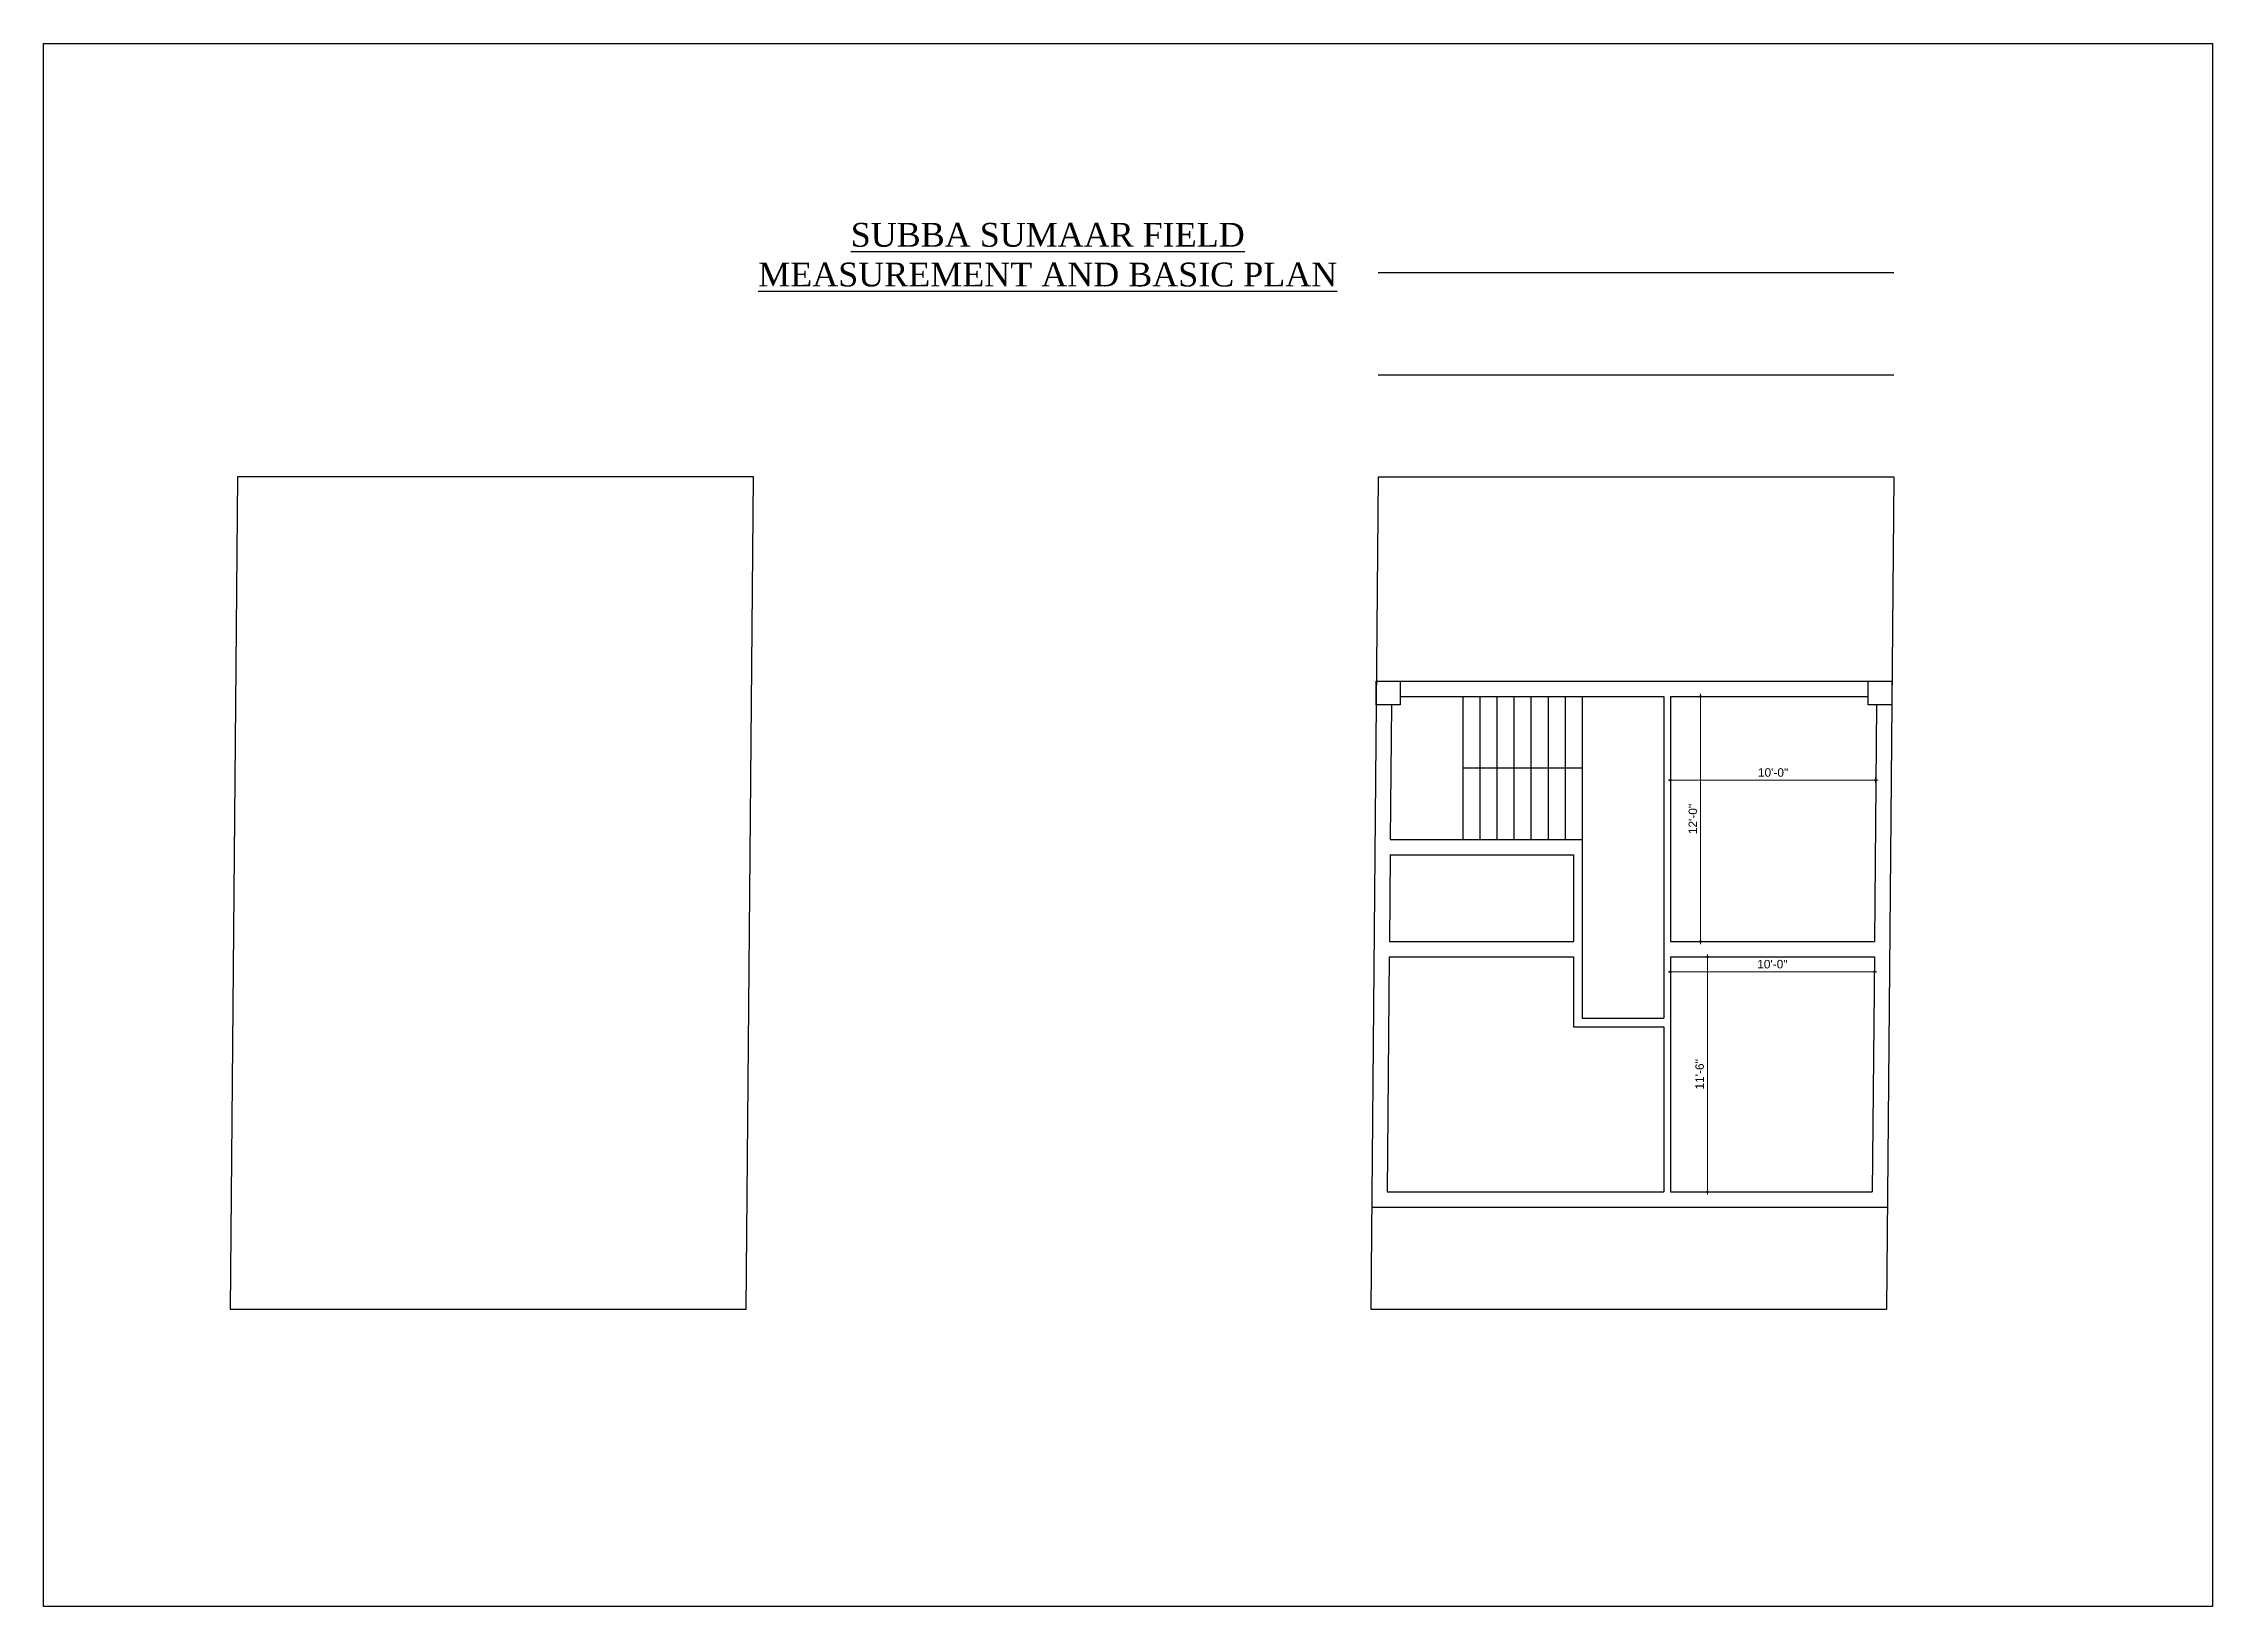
# Model space of a CAD drawing. Header units: inches. Extents: x 21312 to 31629, y -13316 to 1933.
# Drawn here: x 21312 to 22586, y -13316 to -12398 of the extents above; entities that cross this region are included whole.
import ezdxf

# ---------------------------------------------------------------- set-up
doc = ezdxf.new("R2010")
doc.units = ezdxf.units.IN
doc.header["$LTSCALE"] = 0.5
doc.header["$MEASUREMENT"] = 0
doc.header["$PDMODE"] = 66
doc.layers.add('hatch', color=9, linetype='Continuous', lineweight=0)
doc.layers.add('Toilet', color=7, linetype='Continuous', lineweight=25)
doc.styles.get("Standard").update_dxf_attribs({"font": 'arial.ttf'})
doc.dimstyles.new('S8', dxfattribs={"dimtxt": 5, "dimasz": 1, "dimexe": 6, "dimexo": 18, "dimgap": 1.9375, "dimtad": 1, "dimdec": 0, "dimzin": 3, "dimdsep": 46, "dimlunit": 4, "dimtxsty": 'Standard', "dimblk": 'dot 2', "dimcen": 12, "dimse1": 1, "dimse2": 1, "dimclrd": 1, "dimclre": 1, "dimclrt": 256, "dimadec": 0, "dimazin": 0, "dimtfac": 0.75, "dimtdec": 0, "dimtix": 1, "dimtmove": 1, "dimatfit": 3, "dimldrblk": 'DOT', "dimfxl": 1, "dimtolj": 1, "dimtzin": 0, "dimlwd": 9, "dimlwe": 9, "dimarcsym": 0})

msp = doc.modelspace()

# ---------------------------------------------------------------- texts
at = {"insert": (21902, -12503.2), "char_height": 14, "attachment_point": 2}
msp.add_mtext_dynamic_manual_height_columns('{\\fTimes New Roman|b0|i0|c0|p18;\\LSUBBA SUMAAR FIELD MEASUREMENT AND BASIC PLAN}', width=359.79, gutter_width=50, heights=[0], dxfattribs=at)

# ---------------------------------------------------------------- blocks, each defined once
blk = doc.blocks.new('dot1')
at = {"layer": 'hatch'}
h = blk.add_hatch(color=256, dxfattribs=at)
edge = h.paths.add_edge_path()
edge.add_arc((0, 0), 1, 0, 360)
for p, q in [((3, 0), (-3, 0)), ((0, 3), (0, -3))]:
    blk.add_line(p, q, dxfattribs=at)
blk.add_circle((0, 0), 1, dxfattribs=at)
blk = doc.blocks.new('dot 2')
at = {"layer": 'hatch', "xscale": 0.5, "yscale": 0.5, "zscale": 0.5}
blk.add_blockref('dot1', (0, 0), dxfattribs=at)
blk = doc.blocks.new('*D941')
at = {"layer": 'Defpoints', "color": 0, "transparency": 16777216}
for p in [(22267.9, -12934.4), (22387.6, -12934.4), (22387.6, -12943.2)]:
    blk.add_point(p, dxfattribs=at)
at = {"layer": 'Toilet', "color": 1, "lineweight": 9, "transparency": 16777216}
blk.add_line((22268.9, -12943.2), (22386.6, -12943.2), dxfattribs=at)
at = {"layer": 'Toilet', "color": 1, "lineweight": 9, "transparency": 16777216, "rotation": 180}
blk.add_blockref('dot 2', (22267.9, -12943.2), dxfattribs=at)
at = {"layer": 'Toilet', "color": 1, "lineweight": 9, "transparency": 16777216}
blk.add_blockref('dot 2', (22387.6, -12943.2), dxfattribs=at)
at = {"layer": 'Toilet', "transparency": 16777216, "insert": (22327.7, -12938.7), "char_height": 5, "attachment_point": 5}
blk.add_mtext('\\A1;10\'-0"', dxfattribs=at)
blk = doc.blocks.new('_Dot')
at = {"color": 0, "linetype": 'ByBlock', "lineweight": -2}
blk.add_line((-0.5, 0), (-1, 0), dxfattribs=at)
at = {"color": 0, "linetype": 'ByBlock', "const_width": 0.5}
blk.add_lwpolyline([(-0.25, 0, 1), (0.25, 0, 1)], format="xyb", close=True, dxfattribs=at)
blk = doc.blocks.new('*D942')
at = {"layer": 'Defpoints', "color": 0, "transparency": 16777216}
for p in [(22272.9, -12934.4), (22272.9, -13072.4), (22289.5, -13072.4)]:
    blk.add_point(p, dxfattribs=at)
at = {"layer": 'Toilet', "color": 1, "lineweight": 9, "transparency": 16777216}
blk.add_line((22289.5, -12935.4), (22289.5, -13071.4), dxfattribs=at)
for p, rotation in [((22289.5, -12934.4), 90), ((22289.5, -13072.4), 270)]:
    blk.add_blockref('dot 2', p, dxfattribs=dict(at, rotation=rotation))
at = {"layer": 'Toilet', "transparency": 16777216, "insert": (22285, -13003.4), "char_height": 5, "attachment_point": 5, "rotation": 90}
blk.add_mtext('\\A1;11\'-6"', dxfattribs=at)
blk = doc.blocks.new('*D943')
at = {"layer": 'Defpoints', "color": 0, "transparency": 16777216}
for p in [(22272.9, -12781.4), (22272.9, -12925.4), (22285.5, -12925.4)]:
    blk.add_point(p, dxfattribs=at)
at = {"layer": 'Toilet', "color": 1, "lineweight": 9, "transparency": 16777216}
blk.add_line((22285.5, -12782.4), (22285.5, -12924.4), dxfattribs=at)
for p, rotation in [((22285.5, -12781.4), 90), ((22285.5, -12925.4), 270)]:
    blk.add_blockref('dot 2', p, dxfattribs=dict(at, rotation=rotation))
at = {"layer": 'Toilet', "transparency": 16777216, "insert": (22281, -12853.4), "char_height": 5, "attachment_point": 5, "rotation": 90}
blk.add_mtext('\\A1;12\'-0"', dxfattribs=at)
blk = doc.blocks.new('*D944')
at = {"layer": 'Defpoints', "color": 0, "transparency": 16777216}
for p in [(22267.9, -12830.6), (22267.9, -12855.9), (22388.3, -12855.9)]:
    blk.add_point(p, dxfattribs=at)
at = {"layer": 'Toilet', "color": 1, "lineweight": 9, "transparency": 16777216}
blk.add_line((22387.3, -12830.6), (22268.9, -12830.6), dxfattribs=at)
at = {"layer": 'Toilet', "color": 1, "lineweight": 9, "transparency": 16777216, "rotation": 180}
blk.add_blockref('dot 2', (22267.9, -12830.6), dxfattribs=at)
at = {"layer": 'Toilet', "color": 1, "lineweight": 9, "transparency": 16777216}
blk.add_blockref('dot 2', (22388.3, -12830.6), dxfattribs=at)
at = {"layer": 'Toilet', "transparency": 16777216, "insert": (22328.1, -12826.1), "char_height": 5, "attachment_point": 5}
blk.add_mtext('\\A1;10\'-0"', dxfattribs=at)

# ---------------------------------------------------------------- dimensions: what is measured, and where the dimension line sits
at = {"layer": 'Toilet'}
for base, p1, p2, picture, middle in [((22285.5, -12925.4), (22272.9, -12781.4), (22272.9, -12925.4), '*D943', (22281, -12853.4)), ((22289.5, -13072.4), (22272.9, -12934.4), (22272.9, -13072.4), '*D942', (22285, -13003.4))]:
    dim = msp.add_linear_dim(base=base, p1=p1, p2=p2, angle=90, dimstyle='S8', override={"dimfxl": 2, "dimfxlon": 1, "dimarcsym": 1}, dxfattribs=at)
    dim.commit()
    dim.dimension.update_dxf_attribs({"geometry": picture, "text_midpoint": middle})
for base, p1, p2, picture, middle in [((22267.9, -12830.6), (22388.3, -12855.9), (22267.9, -12855.9), '*D944', (22328.1, -12826.1)), ((22387.6, -12943.2), (22267.9, -12934.4), (22387.6, -12934.4), '*D941', (22327.7, -12938.7))]:
    dim = msp.add_linear_dim(base=base, p1=p1, p2=p2, dimstyle='S8', override={"dimfxl": 2, "dimfxlon": 1, "dimarcsym": 1}, dxfattribs=at)
    dim.commit()
    dim.dimension.update_dxf_attribs({"geometry": picture, "text_midpoint": middle})

# ---------------------------------------------------------------- linework, layer by layer
at = {"layer": 'Toilet'}
for p, q in [((22096.1, -12532.4), (22399.1, -12532.4)), ((22096.1, -12592.4), (22399.1, -12592.4)), ((22096.1, -12652.4), (22091.8, -13141.4)), ((22096.1, -12652.4), (22399.1, -12652.4)), ((22399.1, -12652.4), (22394.8, -13141.4)), ((22095, -12772.4), (22398, -12772.4)), ((22103.9, -12786.4), (22103.2, -12865.4)), ((22109, -12781.4), (22263.9, -12781.4)), ((22145.9, -12781.4), (22145.9, -12823.4)), ((22155.9, -12781.4), (22155.9, -12823.4)), ((22165.9, -12781.4), (22165.9, -12823.4)), ((22175.9, -12781.4), (22175.9, -12823.4)), ((22185.9, -12781.4), (22185.9, -12823.4)), ((22195.9, -12781.4), (22195.9, -12823.4)), ((22205.9, -12781.4), (22205.9, -12823.4)), ((22215.9, -12781.4), (22215.9, -12823.4)), ((22263.9, -12781.4), (22263.9, -12970.4)), ((22267.9, -12781.4), (22383.9, -12781.4)), ((22267.9, -12781.4), (22267.9, -12925.4)), ((22388.9, -12786.4), (22387.7, -12925.4)), ((22145.9, -12823.4), (22215.9, -12823.4)), ((22145.9, -12823.4), (22145.9, -12865.4)), ((22155.9, -12823.4), (22155.9, -12865.4)), ((22165.9, -12823.4), (22165.9, -12865.4)), ((22175.9, -12823.4), (22175.9, -12865.4)), ((22185.9, -12823.4), (22185.9, -12865.4)), ((22195.9, -12823.4), (22195.9, -12865.4)), ((22205.9, -12823.4), (22205.9, -12865.4)), ((22215.9, -12823.4), (22215.9, -12865.4)), ((22103.2, -12865.4), (22215.9, -12865.4)), ((22215.9, -12865.4), (22215.9, -12874.4)), ((22103.1, -12874.4), (22102.7, -12925.4)), ((22103.1, -12874.4), (22210.9, -12874.4)), ((22210.9, -12874.4), (22210.9, -12925.4)), ((22215.9, -12874.4), (22215.9, -12970.4)), ((22388.1, -12874.4), (22388.2, -12874.4)), ((22102.7, -12925.4), (22210.9, -12925.4)), ((22267.9, -12925.4), (22387.7, -12925.4)), ((22102.6, -12934.4), (22101.4, -13072.4)), ((22102.6, -12934.4), (22210.9, -12934.4)), ((22210.9, -12934.4), (22210.9, -12975.4)), ((22267.9, -12934.4), (22387.6, -12934.4)), ((22267.9, -12934.4), (22267.9, -13072.4)), ((22387.6, -12934.4), (22386.4, -13072.4)), ((22215.9, -12970.4), (22263.9, -12970.4)), ((22210.9, -12975.4), (22263.9, -12975.4)), ((22263.9, -12975.4), (22263.9, -13072.4)), ((22101.4, -13072.4), (22263.9, -13072.4)), ((22267.9, -13072.4), (22386.4, -13072.4)), ((22092.3, -13081.4), (22395.3, -13081.4)), ((22091.8, -13141.4), (22394.8, -13141.4))]:
    msp.add_line(p, q, dxfattribs=at)
at = {"layer": 'Toilet', "color": 3}
msp.add_lwpolyline([(21312, -12397.8), (22586.3, -12397.8), (22586.3, -13316.1), (21312, -13316.1)], close=True, dxfattribs=at)
at = {"layer": 'Toilet'}
for points in [[(21729.1, -12652.4), (21426.1, -12652.4), (21421.8, -13141.4), (21724.8, -13141.4)], [(22095, -12772.4), (22109, -12772.4), (22109, -12786.4), (22095, -12786.4)], [(22383.9, -12772.4), (22397.9, -12772.4), (22397.9, -12786.4), (22383.9, -12786.4)]]:
    msp.add_lwpolyline(points, close=True, dxfattribs=at)

msp.set_redraw_order([(e.dxf.handle, doc.entitydb.next_handle()) for e in msp.query("TEXT MTEXT ATTDEF DIMENSION ARC_DIMENSION")])  # texts and dimensions are drawn at this point

doc.saveas('drawing.dxf')
